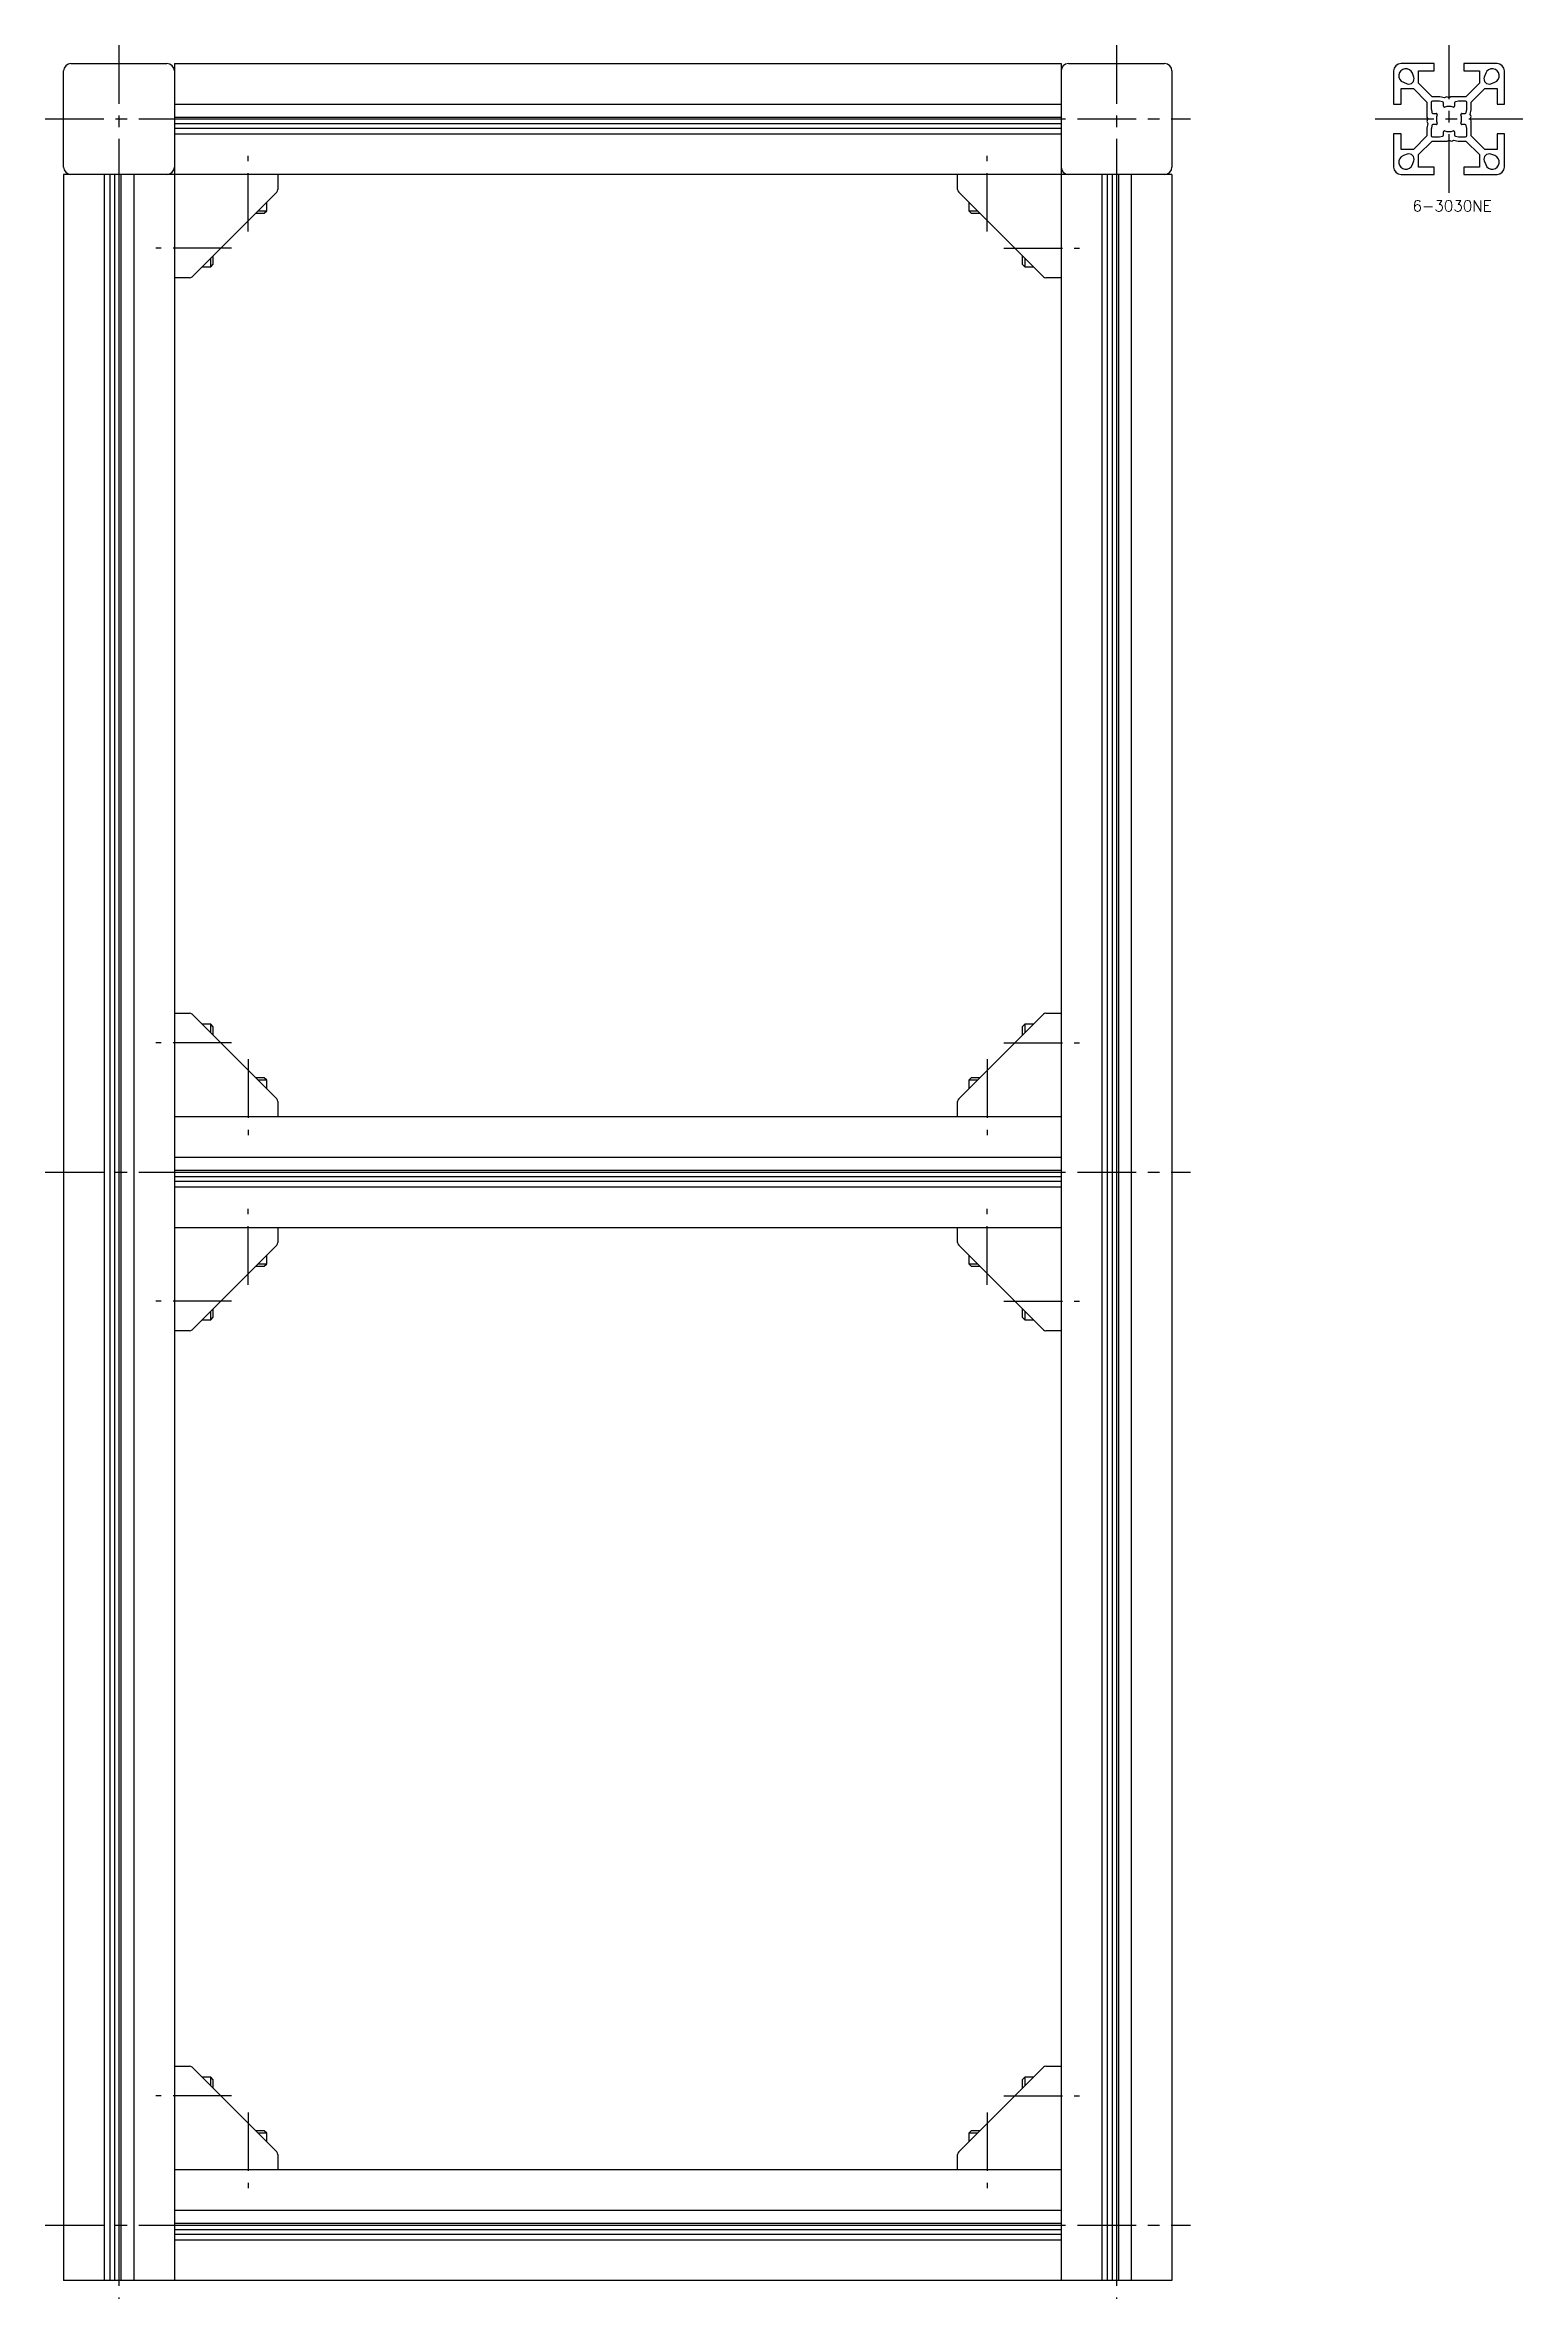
# Model space of a CAD drawing. Extents: x -5 to 761, y -8 to 975.
# Drawn here: x 361 to 761, y 5 to 615 of the extents above; entities that cross this region are included whole.
import ezdxf

# ---------------------------------------------------------------- set-up
doc = ezdxf.new("R2010")
doc.units = 0
doc.header["$LTSCALE"] = 0.5
doc.linetypes.add('CENTER', pattern=[50.8, 31.75, -6.35, 6.35, -6.35])
for name, color, linetype in [('MSM_CENTER', 1, 'CENTER'), ('MSM_CONTINUOUS', 7, 'CONTINUOUS'), ('MSM_PART_NUMBER', 7, 'CONTINUOUS')]:
    doc.layers.add(name, color=color, linetype=linetype)
doc.styles.get("Standard").update_dxf_attribs({"font": 'txt.shx', "height": 3, "bigfont": 'bigfont.shx'})

# ---------------------------------------------------------------- blocks, each defined once
blk = doc.blocks.new('*U10')
at = {"layer": 'MSM_PART_NUMBER'}
blk.add_text('6-3030NE', height=3, dxfattribs=at).set_placement((731.1, 569.97))

msp = doc.modelspace()

# ---------------------------------------------------------------- linework, layer by layer
at = {"layer": 'MSM_CENTER'}
for p, q in [((381, 615), (381, 5)), ((651, 615), (651, 5)), ((741, 575), (741, 615)), ((361, 595), (671, 595)), ((721, 595), (761, 595)), ((416, 564.5), (416, 585)), ((616, 564.5), (616, 585)), ((411.5, 560), (391, 560)), ((620.5, 560), (641, 560)), ((411.5, 345), (391, 345)), ((620.5, 345), (641, 345)), ((416, 340.5), (416, 320)), ((616, 340.5), (616, 320)), ((361, 310), (671, 310)), ((416, 279.5), (416, 300)), ((616, 279.5), (616, 300)), ((411.5, 275), (391, 275)), ((620.5, 275), (641, 275)), ((411.5, 60), (391, 60)), ((416, 55.5), (416, 35)), ((616, 55.5), (616, 35)), ((620.5, 60), (641, 60)), ((361, 25), (671, 25))]:
    msp.add_line(p, q, dxfattribs=at)
at = {"layer": 'MSM_CONTINUOUS'}
for p, q in [((368, 610), (394, 610)), ((396, 610), (396, 10)), ((396, 610), (636, 610)), ((636, 610), (636, 10)), ((638, 610), (664, 610)), ((737, 610), (728, 610)), ((737, 608), (737, 610)), ((745, 610), (745, 608)), ((754, 610), (745, 610)), ((366, 582), (366, 608)), ((666, 608), (666, 582)), ((726, 608), (726, 599)), ((728.64, 604.92), (729.66, 604.54)), ((731.46, 606.34), (731.08, 607.36)), ((732.75, 604.66), (732.75, 608)), ((732.75, 608), (737, 608)), ((736.41, 601), (732.75, 604.66)), ((745, 608), (749.25, 608)), ((749.25, 604.66), (745.59, 601)), ((749.25, 608), (749.25, 604.66)), ((750.92, 607.36), (750.54, 606.34)), ((752.34, 604.54), (753.36, 604.92)), ((756, 599), (756, 608)), ((396, 599), (636, 599)), ((726, 599), (728, 599)), ((728, 599), (728, 603.25)), ((728, 603.25), (731.34, 603.25)), ((731.34, 603.25), (735, 599.59)), ((735, 599.59), (735, 595.52)), ((736.2, 599.5), (736.2, 597.64)), ((738.5, 601), (736.41, 601)), ((738.36, 599.8), (736.5, 599.8)), ((739.26, 599.63), (738.41, 599.79)), ((739.78, 600.75), (738.5, 601)), ((739.5, 598.5), (739.5, 599.34)), ((740.1, 600.93), (739.78, 600.75)), ((741, 600.7), (740.6, 600.93)), ((741.52, 601), (741, 600.7)), ((745.59, 601), (741.52, 601)), ((742.5, 599.34), (742.5, 598.5)), ((743.59, 599.79), (742.74, 599.63)), ((745.5, 599.8), (743.64, 599.8)), ((745.8, 597.64), (745.8, 599.5)), ((747, 599.59), (750.66, 603.25)), ((747, 597.5), (747, 599.59)), ((750.66, 603.25), (754, 603.25)), ((754, 603.25), (754, 599)), ((754, 599), (756, 599)), ((396, 595.52), (636, 595.52)), ((396, 595), (636, 595)), ((396, 593.78), (636, 593.78)), ((396, 592.5), (636, 592.5)), ((735, 595.52), (735.3, 595)), ((735.25, 593.78), (735, 592.5)), ((735, 592.5), (735, 590.41)), ((735.3, 595), (735.07, 594.6)), ((735.07, 594.1), (735.25, 593.78)), ((736.2, 592.36), (736.2, 590.5)), ((736.21, 597.59), (736.37, 596.74)), ((736.37, 593.26), (736.21, 592.41)), ((736.66, 596.5), (737.5, 596.5)), ((737.5, 593.5), (736.66, 593.5)), ((744.5, 596.5), (745.34, 596.5)), ((745.34, 593.5), (744.5, 593.5)), ((745.63, 596.74), (745.79, 597.59)), ((745.79, 592.41), (745.63, 593.26)), ((745.8, 590.5), (745.8, 592.36)), ((746.7, 595), (746.93, 595.4)), ((747, 594.48), (746.7, 595)), ((746.75, 596.22), (747, 597.5)), ((746.93, 595.9), (746.75, 596.22)), ((747, 590.41), (747, 594.48)), ((396, 591), (636, 591)), ((728, 591), (726, 591)), ((726, 591), (726, 582)), ((728, 586.75), (728, 591)), ((731.34, 586.75), (728, 586.75)), ((735, 590.41), (731.34, 586.75)), ((732.75, 585.34), (736.41, 589)), ((736.41, 589), (740.48, 589)), ((736.5, 590.2), (738.36, 590.2)), ((738.41, 590.21), (739.26, 590.37)), ((739.5, 590.66), (739.5, 591.5)), ((740.48, 589), (741, 589.3)), ((741, 589.3), (741.4, 589.07)), ((741.9, 589.07), (742.22, 589.25)), ((742.22, 589.25), (743.5, 589)), ((742.5, 591.5), (742.5, 590.66)), ((742.74, 590.37), (743.59, 590.21)), ((743.5, 589), (745.59, 589)), ((743.64, 590.2), (745.5, 590.2)), ((745.59, 589), (749.25, 585.34)), ((750.66, 586.75), (747, 590.41)), ((754, 586.75), (750.66, 586.75)), ((756, 591), (754, 591)), ((754, 591), (754, 586.75)), ((756, 582), (756, 591)), ((666, 580), (366, 580)), ((366, 580), (366, 10)), ((377, 580), (377, 10)), ((378.5, 580), (378.5, 10)), ((379.78, 580), (379.78, 10)), ((381, 580), (381, 10)), ((381.52, 580), (381.52, 10)), ((385, 580), (385, 10)), ((424, 580), (424, 575.91)), ((608, 575.91), (608, 580)), ((647, 580), (647, 10)), ((648.5, 580), (648.5, 10)), ((649.78, 580), (649.78, 10)), ((651, 580), (651, 10)), ((651.52, 580), (651.52, 10)), ((655, 580), (655, 10)), ((666, 580), (666, 10)), ((728, 580), (737, 580)), ((729.66, 585.46), (728.64, 585.08)), ((731.08, 582.64), (731.46, 583.66)), ((732.75, 582), (732.75, 585.34)), ((737, 582), (732.75, 582)), ((737, 580), (737, 582)), ((749.25, 582), (745, 582)), ((745, 582), (745, 580)), ((745, 580), (754, 580)), ((749.25, 585.34), (749.25, 582)), ((750.54, 583.66), (750.92, 582.64)), ((753.36, 585.08), (752.34, 585.46)), ((423.71, 575.21), (400.79, 552.29)), ((631.21, 552.29), (608.29, 575.21)), ((418, 569.5), (420.33, 569.5)), ((418.67, 570.17), (421, 570.17)), ((420.33, 569.5), (421, 570.17)), ((421, 570.17), (421, 572.5)), ((611, 572.5), (611, 570.17)), ((611, 570.17), (611.67, 569.5)), ((611, 570.17), (613.33, 570.17)), ((611.67, 569.5), (614, 569.5)), ((405.83, 555), (405.83, 557.33)), ((405.83, 555), (406.5, 555.67)), ((406.5, 555.67), (406.5, 558)), ((625.5, 558), (625.5, 555.67)), ((625.5, 555.67), (626.17, 555)), ((626.17, 557.33), (626.17, 555)), ((400.09, 552), (396, 552)), ((403.5, 555), (405.83, 555)), ((626.17, 555), (628.5, 555)), ((636, 552), (631.91, 552)), ((396, 353), (400.09, 353)), ((400.79, 352.71), (423.71, 329.79)), ((405.83, 350), (403.5, 350)), ((406.5, 349.33), (405.83, 350)), ((405.83, 347.67), (405.83, 350)), ((406.5, 347), (406.5, 349.33)), ((608.29, 329.79), (631.21, 352.71)), ((626.17, 350), (625.5, 349.33)), ((625.5, 349.33), (625.5, 347)), ((628.5, 350), (626.17, 350)), ((626.17, 350), (626.17, 347.67)), ((631.91, 353), (636, 353)), ((420.33, 335.5), (418, 335.5)), ((421, 334.83), (420.33, 335.5)), ((611.67, 335.5), (611, 334.83)), ((614, 335.5), (611.67, 335.5)), ((421, 334.83), (418.67, 334.83)), ((421, 332.5), (421, 334.83)), ((611, 334.83), (611, 332.5)), ((613.33, 334.83), (611, 334.83)), ((396, 325), (636, 325)), ((424, 329.09), (424, 325)), ((608, 325), (608, 329.09)), ((396, 314), (636, 314)), ((396, 310.52), (636, 310.52)), ((396, 310), (636, 310)), ((396, 308.78), (636, 308.78)), ((396, 307.5), (636, 307.5)), ((396, 306), (636, 306)), ((396, 295), (636, 295)), ((424, 295), (424, 290.91)), ((608, 290.91), (608, 295)), ((423.71, 290.21), (400.79, 267.29)), ((421, 285.17), (421, 287.5)), ((631.21, 267.29), (608.29, 290.21)), ((611, 287.5), (611, 285.17)), ((418, 284.5), (420.33, 284.5)), ((418.67, 285.17), (421, 285.17)), ((420.33, 284.5), (421, 285.17)), ((611, 285.17), (611.67, 284.5)), ((611, 285.17), (613.33, 285.17)), ((611.67, 284.5), (614, 284.5)), ((403.5, 270), (405.83, 270)), ((405.83, 270), (405.83, 272.33)), ((405.83, 270), (406.5, 270.67)), ((406.5, 270.67), (406.5, 273)), ((625.5, 273), (625.5, 270.67)), ((625.5, 270.67), (626.17, 270)), ((626.17, 272.33), (626.17, 270)), ((626.17, 270), (628.5, 270)), ((400.09, 267), (396, 267)), ((636, 267), (631.91, 267)), ((396, 68), (400.09, 68)), ((400.79, 67.71), (423.71, 44.79)), ((608.29, 44.79), (631.21, 67.71)), ((631.91, 68), (636, 68)), ((405.83, 65), (403.5, 65)), ((406.5, 64.33), (405.83, 65)), ((405.83, 62.67), (405.83, 65)), ((406.5, 62), (406.5, 64.33)), ((626.17, 65), (625.5, 64.33)), ((625.5, 64.33), (625.5, 62)), ((628.5, 65), (626.17, 65)), ((626.17, 65), (626.17, 62.67)), ((420.33, 50.5), (418, 50.5)), ((421, 49.83), (418.67, 49.83)), ((421, 49.83), (420.33, 50.5)), ((421, 47.5), (421, 49.83)), ((611.67, 50.5), (611, 49.83)), ((611, 49.83), (611, 47.5)), ((613.33, 49.83), (611, 49.83)), ((614, 50.5), (611.67, 50.5)), ((424, 44.09), (424, 40)), ((608, 40), (608, 44.09)), ((396, 40), (636, 40)), ((396, 29), (636, 29)), ((396, 25.52), (636, 25.52)), ((396, 25), (636, 25)), ((396, 23.78), (636, 23.78)), ((396, 22.5), (636, 22.5)), ((396, 21), (636, 21)), ((666, 10), (366, 10))]:
    msp.add_line(p, q, dxfattribs=at)
for centre, radius, start, end in [((368, 608), 2, 90, 180), ((394, 608), 2, 0, 90), ((638, 608), 2, 90, 180), ((664, 608), 2, 0, 90), ((728, 608), 2, 90, 180), ((754, 608), 2, 0, 90), ((729.3, 606.7), 1.9, 20.37568, 249.62432), ((730.15, 605.85), 1.4, 249.62432, 20.37568), ((751.85, 605.85), 1.4, 159.62432, 290.37568), ((752.7, 606.7), 1.9, 290.37568, 159.62432), ((736.5, 599.5), 0.3, 90, 180), ((738.36, 599.5), 0.3, 79, 90), ((739.2, 599.34), 0.3, 0, 79), ((739.8, 598.5), 0.3, 180, 288.92464), ((741, 595), 3.4, 71.07536, 108.92464), ((740.35, 600.5), 0.5, 60, 120), ((742.2, 598.5), 0.3, 251.07536, 0), ((742.8, 599.34), 0.3, 101, 180), ((743.64, 599.5), 0.3, 90, 101), ((745.5, 599.5), 0.3, 0, 90), ((735.5, 594.35), 0.5, 150, 210), ((736.5, 597.64), 0.3, 180, 191), ((736.5, 592.36), 0.3, 169, 180), ((736.66, 596.8), 0.3, 191, 270), ((736.66, 593.2), 0.3, 90, 169), ((737.5, 596.2), 0.3, 341.07536, 90), ((737.5, 593.8), 0.3, 270, 18.92464), ((741, 595), 3.4, 161.07536, 198.92464), ((739.8, 591.5), 0.3, 71.07536, 180), ((741, 595), 3.4, 251.07536, 288.92464), ((742.2, 591.5), 0.3, 0, 108.92464), ((744.5, 596.2), 0.3, 90, 198.92464), ((744.5, 593.8), 0.3, 161.07536, 270), ((741, 595), 3.4, 341.07536, 18.92464), ((745.34, 596.8), 0.3, 270, 349), ((745.34, 593.2), 0.3, 11, 90), ((745.5, 597.64), 0.3, 349, 0), ((745.5, 592.36), 0.3, 0, 11), ((746.5, 595.65), 0.5, 330, 30), ((736.5, 590.5), 0.3, 180, 270), ((738.36, 590.5), 0.3, 270, 281), ((739.2, 590.66), 0.3, 281, 0), ((741.65, 589.5), 0.5, 240, 300), ((742.8, 590.66), 0.3, 180, 259), ((743.64, 590.5), 0.3, 259, 270), ((745.5, 590.5), 0.3, 270, 0), ((368, 582), 2, 180, 270), ((394, 582), 2, 270, 0), ((638, 582), 2, 180, 270), ((664, 582), 2, 270, 0), ((728, 582), 2, 180, 270), ((729.3, 583.3), 1.9, 110.37568, 339.62432), ((730.15, 584.15), 1.4, 339.62432, 110.37568), ((751.85, 584.15), 1.4, 69.62432, 200.37568), ((752.7, 583.3), 1.9, 200.37568, 69.62432), ((754, 582), 2, 270, 0), ((423, 575.91), 1, 315, 0), ((609, 575.91), 1, 180, 225), ((400.09, 553), 1, 270, 315), ((631.91, 553), 1, 225, 270), ((400.09, 352), 1, 45, 90), ((631.91, 352), 1, 90, 135), ((423, 329.09), 1, 0, 45), ((609, 329.09), 1, 135, 180), ((423, 290.91), 1, 315, 0), ((609, 290.91), 1, 180, 225), ((400.09, 268), 1, 270, 315), ((631.91, 268), 1, 225, 270), ((400.09, 67), 1, 45, 90), ((631.91, 67), 1, 90, 135), ((423, 44.09), 1, 0, 45), ((609, 44.09), 1, 135, 180)]:
    msp.add_arc(centre, radius, start, end, dxfattribs=at)

# ---------------------------------------------------------------- block references
msp.add_blockref('*U10', (0, 0), dxfattribs=at)

doc.saveas('drawing.dxf')
